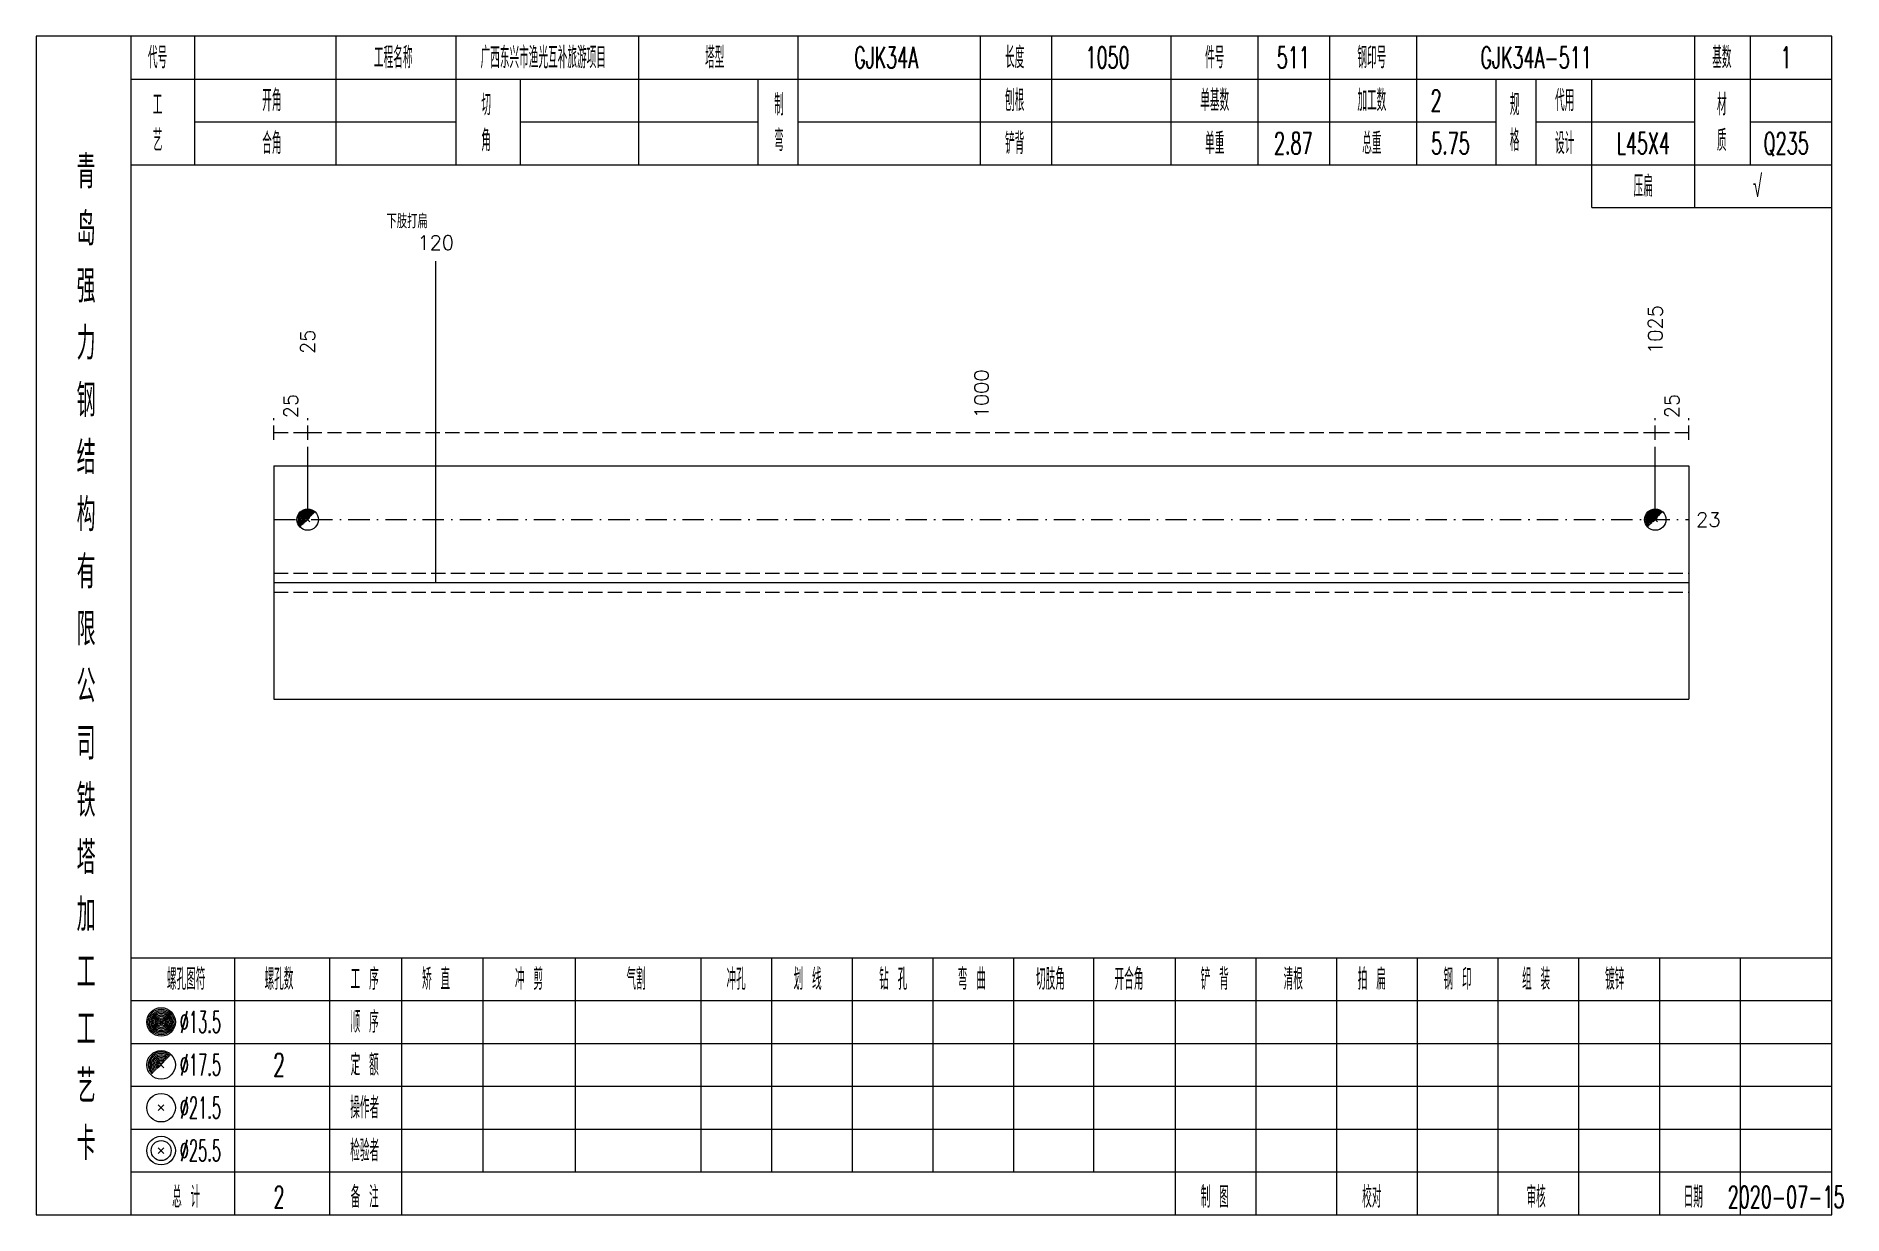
# Model space of a CAD drawing. Extents: x 0 to 2606, y -377 to 6479.
# Drawn here: x 1829.8 to 2082.7, y 4375 to 4540 of the extents above; entities that cross this region are included whole.
import ezdxf
from ezdxf.enums import TextEntityAlignment as Align

# ---------------------------------------------------------------- set-up
doc = ezdxf.new("R2010")
doc.units = 0
doc.header["$MEASUREMENT"] = 0
doc.linetypes.add('一点画线', pattern=[5.2, 3, -1, 0.2, -1])
doc.linetypes.add('虚线', pattern=[2.75, 2, -0.75])
doc.layers.get('0').update_dxf_attribs({"linetype": 'CONTINUOUS', "lineweight": 25})
for name, color, linetype, lineweight in [('1', 7, 'CONTINUOUS', 25), ('2', 7, 'CONTINUOUS', 25), ('4', 7, 'CONTINUOUS', 25)]:
    doc.layers.add(name, color=color, linetype=linetype, lineweight=lineweight)
doc.styles.get("Standard").update_dxf_attribs({"font": 'simplex.shx', "width": 0.7, "height": 3, "bigfont": 'gbhzfs.shx'})

msp = doc.modelspace()

# ---------------------------------------------------------------- texts
at = {"color": 7, "linetype": 'Continuous', "lineweight": 13}
for s, p in [('1025', (2056.48, 4495.5)), ('25', (1867.82, 4495.5))]:
    msp.add_text(s, height=2, rotation=90, dxfattribs=at).set_placement(p, align=Align.MIDDLE_LEFT)
at = {"color": 8, "linetype": 'Continuous', "lineweight": 9}
for s, p in [('1000', (1962.15, 4486.5)), ('25', (1865.46, 4486.5)), ('25', (2058.84, 4486.5))]:
    msp.add_text(s, height=2, rotation=90, dxfattribs=at).set_placement(p, align=Align.MIDDLE_LEFT)
at = {"color": 7, "linetype": 'Continuous', "lineweight": 13}
msp.add_text('23', height=2, dxfattribs=at).set_placement((2062.2, 4472.33), align=Align.MIDDLE_LEFT)
at = {"layer": '2', "color": 7, "linetype": 'Continuous', "lineweight": 13}
for s, p in [('下肢打扁', (1881.74, 4512.5)), ('120', (1885.74, 4509.5))]:
    msp.add_text(s, height=2, dxfattribs=at).set_placement(p, align=Align.BOTTOM_CENTER)
at = {"layer": '4', "color": 1, "linetype": 'Continuous', "lineweight": 13}
for s, height, width, p in [('代号', 3, 0.6, (1846.8, 4537)), ('工程名称', 3, 0.6, (1879.8, 4537)), ('广西东兴市渔光互补旅游项目', 3, 0.6, (1900.8, 4537)), ('塔型', 3, 0.6, (1924.8, 4537)), ('GJK34A', 3, 0.6, (1948.8, 4537)), ('长度', 3, 0.6, (1966.8, 4537)), ('1050', 3, 0.6, (1979.8, 4537)), ('件号', 3, 0.6, (1994.8, 4537)), ('511', 3, 0.6, (2005.8, 4537)), ('钢印号', 3, 0.6, (2016.8, 4537)), ('GJK34A-511', 3, 0.6, (2039.8, 4537)), ('基数', 3, 0.6, (2065.8, 4537)), ('1', 3, 0.6, (2074.8, 4537)), ('开角', 3, 0.6, (1862.8, 4531)), ('刨根', 3, 0.6, (1966.8, 4531)), ('单基数', 3, 0.6, (1994.8, 4531)), ('加工数', 3, 0.6, (2016.8, 4531)), ('工', 3, 0.6, (1846.8, 4530.4)), ('切', 3, 0.6, (1892.8, 4530.4)), ('制', 3, 0.6, (1933.8, 4530.4)), ('2', 3, 0.6, (2025.8, 4531)), ('规', 3, 0.6, (2036.8, 4530.4)), ('代用', 3, 0.6, (2043.8, 4531)), ('材', 3, 0.6, (2065.8, 4530.4)), ('艺', 3, 0.6, (1846.8, 4525.4)), ('合角', 3, 0.6, (1862.8, 4525)), ('角', 3, 0.6, (1892.8, 4525.4)), ('弯', 3, 0.6, (1933.8, 4525.4)), ('铲背', 3, 0.6, (1966.8, 4525)), ('单重', 3, 0.6, (1994.8, 4525)), ('2.87', 3, 0.6, (2005.8, 4525)), ('总重', 3, 0.6, (2016.8, 4525)), ('5.75', 3, 0.6, (2027.8, 4525)), ('格', 3, 0.6, (2036.8, 4525.4)), ('设计', 3, 0.6, (2043.8, 4525)), ('L45X4', 3, 0.6, (2054.8, 4525)), ('质', 3, 0.6, (2065.8, 4525.4)), ('Q235', 3, 0.6, (2074.8, 4525)), ('青', 4.6, 0.8, (1836.8, 4521)), ('压扁', 3, 0.6, (2054.8, 4519)), ('√', 3, 0.6, (2070.8, 4519)), ('岛', 4.6, 0.8, (1836.8, 4513)), ('强', 4.6, 0.8, (1836.8, 4505)), ('力', 4.6, 0.8, (1836.8, 4497)), ('钢', 4.6, 0.8, (1836.8, 4489)), ('结', 4.6, 0.8, (1836.8, 4481)), ('构', 4.6, 0.8, (1836.8, 4473)), ('有', 4.6, 0.8, (1836.8, 4465)), ('限', 4.6, 0.8, (1836.8, 4457)), ('公', 4.6, 0.8, (1836.8, 4449)), ('司', 4.6, 0.8, (1836.8, 4441)), ('铁', 4.6, 0.8, (1836.8, 4433)), ('塔', 4.6, 0.8, (1836.8, 4425)), ('加', 4.6, 0.8, (1836.8, 4417)), ('工', 4.6, 0.8, (1836.8, 4409)), ('螺孔图符', 3, 0.6, (1850.8, 4408)), ('螺孔数', 3, 0.6, (1863.8, 4408)), ('工 序', 3, 0.6, (1875.8, 4408)), ('矫 直', 3, 0.6, (1885.8, 4408)), ('冲 剪', 3, 0.6, (1898.8, 4408)), ('气割', 3, 0.6, (1913.8, 4408)), ('冲孔', 3, 0.6, (1927.8, 4408)), ('划 线', 3, 0.6, (1937.8, 4408)), ('钻 孔', 3, 0.6, (1949.8, 4408)), ('弯 曲', 3, 0.6, (1960.8, 4408)), ('切肢角', 3, 0.6, (1971.8, 4408)), ('开合角', 3, 0.6, (1982.8, 4408)), ('铲 背', 3, 0.6, (1994.8, 4408)), ('清根', 3, 0.6, (2005.8, 4408)), ('拍 扁', 3, 0.6, (2016.8, 4408)), ('钢 印', 3, 0.6, (2028.8, 4408)), ('组 装', 3, 0.6, (2039.8, 4408)), ('镀锌', 3, 0.6, (2050.8, 4408)), ('顺 序', 3, 0.6, (1875.8, 4402)), ('工', 4.6, 0.8, (1836.8, 4401)), ('%%C13.5', 3, 0.5, (1852.8, 4402)), ('%%C17.5', 3, 0.5, (1852.8, 4396)), ('2', 3.2, 0.6, (1863.8, 4396)), ('定 额', 3, 0.6, (1875.8, 4396)), ('艺', 4.6, 0.8, (1836.8, 4393)), ('%%C21.5', 3, 0.5, (1852.8, 4390)), ('操作者', 3, 0.6, (1875.8, 4390)), ('卡', 4.6, 0.8, (1836.8, 4385)), ('%%C25.5', 3, 0.5, (1852.8, 4384)), ('检验者', 3, 0.6, (1875.8, 4384)), ('总 计', 3, 0.6, (1850.8, 4377.5)), ('2', 3, 0.6, (1863.8, 4377.5)), ('备 注', 3, 0.6, (1875.8, 4377.5)), ('制 图', 3, 0.6, (1994.8, 4377.5)), ('校对', 3, 0.6, (2016.8, 4377.5)), ('审核', 3, 0.6, (2039.8, 4377.5)), ('日期', 3, 0.6, (2061.8, 4377.5)), ('2020-07-15', 3, 0.6, (2074.8, 4377.5))]:
    msp.add_text(s, height=height, dxfattribs=dict(at, width=width)).set_placement(p, align=Align.MIDDLE_CENTER)

# ---------------------------------------------------------------- linework, layer by layer
at = {"color": 8, "linetype": '虚线', "lineweight": 9}
for p, q in [((1863.1, 4483.5), (1863.1, 4486.5)), ((1867.82, 4483.5), (1867.82, 4486.5)), ((1867.82, 4483.5), (1867.82, 4486.5)), ((2056.48, 4483.5), (2056.48, 4486.5)), ((2056.48, 4483.5), (2056.48, 4486.5)), ((2061.2, 4483.5), (2061.2, 4486.5)), ((1863.1, 4484.5), (1867.82, 4484.5)), ((1867.82, 4484.5), (2056.48, 4484.5)), ((2056.48, 4484.5), (2061.2, 4484.5))]:
    msp.add_line(p, q, dxfattribs=at)
at = {"color": 7, "linetype": 'Continuous', "lineweight": 13}
for p, q in [((1867.82, 4472.33), (1867.82, 4482.5)), ((2056.48, 4472.33), (2056.48, 4482.5))]:
    msp.add_line(p, q, dxfattribs=at)
at = {"color": 7, "linetype": 'Continuous', "lineweight": 18}
for p, q in [((1863.1, 4479.83), (1863.1, 4447.17)), ((1863.1, 4479.83), (2061.2, 4479.83)), ((2061.2, 4479.83), (2061.2, 4447.17)), ((1863.1, 4463.5), (2061.2, 4463.5))]:
    msp.add_line(p, q, dxfattribs=at)
at = {"color": 3, "linetype": '一点画线', "lineweight": 13}
msp.add_line((1863.1, 4472.33), (2061.2, 4472.33), dxfattribs=at)
at = {"color": 7, "linetype": 'Continuous', "lineweight": 0}
for p, q in [((1867.52, 4472.03), (1868.12, 4472.63)), ((1867.52, 4472.63), (1868.12, 4472.03)), ((2056.18, 4472.03), (2056.78, 4472.63)), ((2056.18, 4472.63), (2056.78, 4472.03))]:
    msp.add_line(p, q, dxfattribs=at)
at = {"color": 1, "linetype": '虚线', "lineweight": 18}
for p, q in [((1863.1, 4464.83), (2061.2, 4464.83)), ((1863.1, 4462.17), (2061.2, 4462.17))]:
    msp.add_line(p, q, dxfattribs=at)
at = {"color": 7, "linetype": 'Continuous', "lineweight": 13}
for centre in [(1867.82, 4472.33), (2056.48, 4472.33)]:
    msp.add_circle(centre, 1.5, dxfattribs=at)
for centre, radius in [((1867.82, 4472.33), 1.35), ((1867.82, 4472.33), 1.2), ((1867.82, 4472.33), 1.05), ((1867.82, 4472.33), 0.9), ((1867.82, 4472.33), 0.75), ((1867.82, 4472.33), 0.6), ((1867.82, 4472.33), 0.45), ((1867.82, 4472.33), 0.3), ((1867.82, 4472.33), 0.15), ((2056.48, 4472.33), 1.35), ((2056.48, 4472.33), 1.2), ((2056.48, 4472.33), 1.05), ((2056.48, 4472.33), 0.9), ((2056.48, 4472.33), 0.75), ((2056.48, 4472.33), 0.6), ((2056.48, 4472.33), 0.45), ((2056.48, 4472.33), 0.3), ((2056.48, 4472.33), 0.15)]:
    msp.add_arc(centre, radius, 45, 225, dxfattribs=at)
at = {"layer": '1', "color": 7, "linetype": 'Continuous', "lineweight": 18}
msp.add_line((1863.1, 4447.17), (2061.2, 4447.17), dxfattribs=at)
at = {"layer": '2', "color": 7, "linetype": 'Continuous', "lineweight": 13}
msp.add_line((1885.74, 4463.5), (1885.74, 4508.5), dxfattribs=at)
at = {"layer": '4', "color": 1, "linetype": 'Continuous', "lineweight": 18}
for p, q in [((1843.1, 4375), (1843.1, 4540)), ((1852, 4522), (1852, 4540)), ((1871.8, 4522), (1871.8, 4540)), ((1888.6, 4522), (1888.6, 4540)), ((1914.2, 4522), (1914.2, 4540)), ((1936.5, 4522), (1936.5, 4540)), ((1962, 4522), (1962, 4540)), ((1972, 4522), (1972, 4540)), ((1988.7, 4522), (1988.7, 4540)), ((2000.9, 4522), (2000.9, 4540)), ((2010.9, 4522), (2010.9, 4540)), ((2023.1, 4522), (2023.1, 4540)), ((2062, 4516), (2062, 4540)), ((2069.8, 4522), (2069.8, 4540)), ((1843.1, 4534), (2081.2, 4534)), ((1897.6, 4522), (1897.6, 4534)), ((1930.9, 4522), (1930.9, 4534)), ((2034.2, 4522), (2034.2, 4534)), ((2039.8, 4522), (2039.8, 4534)), ((2047.6, 4516), (2047.6, 4534)), ((1852, 4528), (1888.6, 4528)), ((1897.6, 4528), (1930.9, 4528)), ((1936.5, 4528), (2034.2, 4528)), ((2039.8, 4528), (2062, 4528)), ((2069.8, 4528), (2081.2, 4528)), ((1843.1, 4522), (2081.2, 4522)), ((2047.6, 4516), (2081.2, 4516)), ((1843.1, 4411), (2081.2, 4411)), ((1857.6, 4375), (1857.6, 4411)), ((1870.9, 4375), (1870.9, 4411)), ((1881, 4375), (1881, 4411)), ((1892.4, 4381), (1892.4, 4411)), ((1905.3, 4381), (1905.3, 4411)), ((1922.9, 4381), (1922.9, 4411)), ((1932.8, 4381), (1932.8, 4411)), ((1944.1, 4381), (1944.1, 4411)), ((1955.4, 4381), (1955.4, 4411)), ((1966.7, 4381), (1966.7, 4411)), ((1977.9, 4381), (1977.9, 4411)), ((1989.3, 4381), (1989.3, 4411)), ((2000.6, 4381), (2000.6, 4411)), ((2011.9, 4381), (2011.9, 4411)), ((2023.2, 4381), (2023.2, 4411)), ((2034.5, 4381), (2034.5, 4411)), ((2045.8, 4381), (2045.8, 4411)), ((2057.1, 4381), (2057.1, 4411)), ((2068.4, 4381), (2068.4, 4411)), ((1843.1, 4405), (2081.2, 4405)), ((1843.1, 4399), (2081.2, 4399)), ((1843.1, 4393), (2081.2, 4393)), ((1843.1, 4387), (2081.2, 4387)), ((1843.1, 4381), (2081.2, 4381)), ((1989.3, 4375), (1989.3, 4381)), ((2000.6, 4375), (2000.6, 4381)), ((2011.9, 4375), (2011.9, 4381)), ((2023.2, 4375), (2023.2, 4381)), ((2034.5, 4375), (2034.5, 4381)), ((2045.8, 4375), (2045.8, 4381)), ((2057.1, 4375), (2057.1, 4381)), ((2068.4, 4375), (2068.4, 4381))]:
    msp.add_line(p, q, dxfattribs=at)
at = {"layer": '4', "color": 7, "linetype": 'Continuous', "lineweight": 13}
for p, q in [((1847.1, 4401.8), (1847.5, 4402.2)), ((1847.5, 4401.8), (1847.1, 4402.2)), ((1846.9, 4389.6), (1847.7, 4390.4)), ((1847.7, 4389.6), (1846.9, 4390.4)), ((1846.9, 4383.6), (1847.7, 4384.4)), ((1847.7, 4383.6), (1846.9, 4384.4))]:
    msp.add_line(p, q, dxfattribs=at)
at = {"layer": '4', "color": 7, "linetype": 'Continuous', "lineweight": 0}
for p, q in [((1846.9, 4395.6), (1847.7, 4396.4)), ((1846.9, 4396.4), (1847.7, 4395.6))]:
    msp.add_line(p, q, dxfattribs=at)
at = {"layer": '4', "color": 1, "linetype": 'Continuous', "lineweight": 18}
msp.add_lwpolyline([(1829.8, 4540), (1829.8, 4375), (2081.2, 4375), (2081.2, 4540)], close=True, dxfattribs=at)
at = {"layer": '4', "color": 7, "linetype": 'Continuous', "lineweight": 13}
for centre, radius in [((1847.3, 4402), 2), ((1847.3, 4402), 1.8), ((1847.3, 4402), 1.6), ((1847.3, 4402), 1.4), ((1847.3, 4402), 1.2), ((1847.3, 4402), 1), ((1847.3, 4402), 0.8), ((1847.3, 4402), 0.6), ((1847.3, 4402), 0.4), ((1847.3, 4402), 0.2), ((1847.3, 4396), 2), ((1847.3, 4390), 2), ((1847.3, 4384), 2), ((1847.3, 4384), 1.4)]:
    msp.add_circle(centre, radius, dxfattribs=at)
for radius in [1.8, 1.6, 1.4, 1.2, 1, 0.8, 0.6, 0.4, 0.2]:
    msp.add_arc((1847.3, 4396), radius, 45, 225, dxfattribs=at)

msp.set_redraw_order([(e.dxf.handle, doc.entitydb.next_handle()) for e in msp.query("TEXT MTEXT ATTDEF DIMENSION ARC_DIMENSION")])  # texts and dimensions are drawn at this point

doc.saveas('drawing.dxf')
